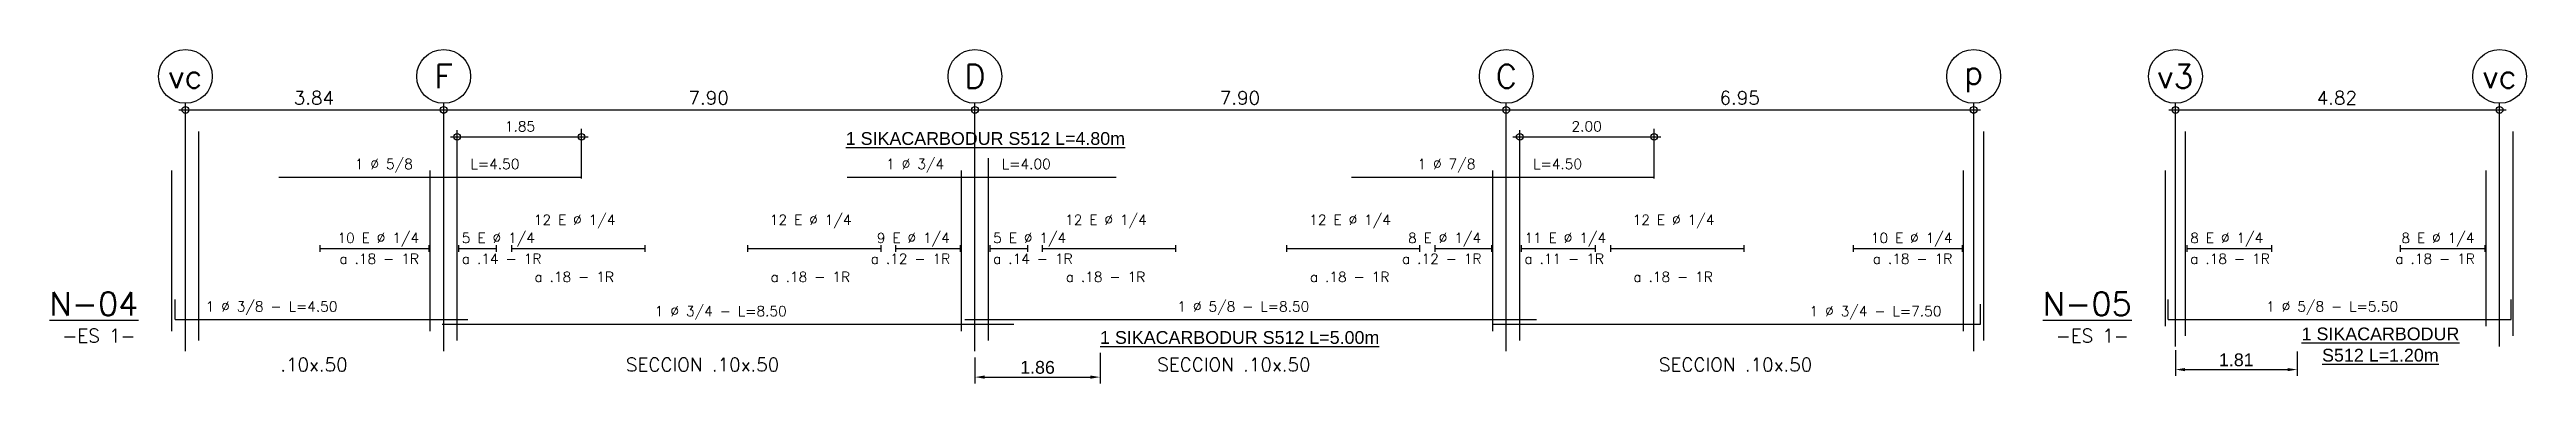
# Model space of a CAD drawing. Header units: millimetres. Extents: x 1 to 301, y -42 to 59.
# Drawn here: x 1.2 to 38.03, y 48.34 to 53.31 of the extents above; entities that cross this region are included whole.
import ezdxf
from ezdxf.enums import TextEntityAlignment as Align

# ---------------------------------------------------------------- set-up
doc = ezdxf.new("R2010")
doc.units = ezdxf.units.MM
doc.header["$LTSCALE"] = 0.0003
doc.header["$PDMODE"] = 34
doc.header["$PDSIZE"] = 0.1
for name, color, linetype in [('SIM-ACHURADOS', 8, 'Continuous'), ('SIM-COTAS', 1, 'Continuous'), ('SIM-FIBRACARB', 4, 'Continuous')]:
    doc.layers.add(name, color=color, linetype=linetype)
doc.styles.add('ARIAL EE', font='arial.ttf')
doc.styles.add('P140', font='SIMPLEX', dxfattribs={"height": 0.35})
doc.styles.add('P60', font='SIMPLEX', dxfattribs={"height": 0.16})
doc.styles.add('P80', font='SIMPLEX', dxfattribs={"height": 0.2})
doc.dimstyles.new('RE - STANDAR', dxfattribs={"dimtxt": 0.002, "dimasz": 0.0015, "dimexe": 0.001, "dimexo": 0.001, "dimgap": 0.0005, "dimtad": 1, "dimzin": 4, "dimdsep": 46, "dimtxsty": 'ARIAL EE', "dimcen": -0.001, "dimclrd": 256, "dimclre": 256, "dimclrt": 2, "dimadec": 0, "dimazin": 0, "dimtfac": 1, "dimtix": 1, "dimtofl": 0, "dimtmove": 1, "dimatfit": 0, "dimfxl": 0.0015, "dimtolj": 1, "dimtzin": 4, "dimlwd": -1, "dimlwe": -1, "dimarcsym": 0})

msp = doc.modelspace()

# ---------------------------------------------------------------- texts
at = {"layer": 'SIM-ACHURADOS', "style": 'P140'}
for s, p in [('F', (7.058, 52.915)), ('D', (14.958, 52.915)), ('C', (22.858, 52.915)), ('v3', (32.808, 52.915)), ('vc', (3.218, 52.915)), ('p', (29.808, 52.915)), ('vc', (37.628, 52.915))]:
    msp.add_text(s, height=0.35, dxfattribs=at).set_placement(p, align=Align.MIDDLE)
at = {"layer": 'SIM-ACHURADOS'}
for s, height, style, p in [('3.84', 0.2, 'P80', (4.828, 52.495)), ('7.90', 0.2, 'P80', (10.698, 52.495)), ('7.90', 0.2, 'P80', (18.598, 52.495)), ('6.95', 0.2, 'P80', (26.028, 52.495)), ('4.82', 0.2, 'P80', (34.908, 52.495)), ('1.85', 0.15, 'P60', (7.968, 52.095)), ('2.00', 0.15, 'P60', (23.828, 52.095)), ('1 %%c 5/8', 0.15, 'P60', (5.738, 51.535)), ('L=4.50', 0.15, 'P60', (7.458, 51.535)), ('1 %%c 3/4', 0.15, 'P60', (13.638, 51.535)), ('L=4.00', 0.15, 'P60', (15.358, 51.535)), ('1 %%c 7/8', 0.15, 'P60', (21.538, 51.535)), ('L=4.50', 0.15, 'P60', (23.258, 51.535)), ('12 E %%c 1/4', 0.15, 'P60', (8.398, 50.705)), ('12 E %%c 1/4', 0.15, 'P60', (11.908, 50.705)), ('12 E %%c 1/4', 0.15, 'P60', (16.298, 50.705)), ('12 E %%c 1/4', 0.15, 'P60', (19.928, 50.705)), ('12 E %%c 1/4', 0.15, 'P60', (24.738, 50.705)), ('10 E %%c 1/4', 0.15, 'P60', (5.478, 50.435)), ('5 E %%c 1/4', 0.15, 'P60', (7.328, 50.435)), ('9 E %%c 1/4', 0.15, 'P60', (13.498, 50.435)), ('5 E %%c 1/4', 0.15, 'P60', (15.228, 50.435)), ('8 E %%c 1/4', 0.15, 'P60', (21.398, 50.435)), ('11 E %%c 1/4', 0.15, 'P60', (23.128, 50.435)), ('10 E %%c 1/4', 0.15, 'P60', (28.278, 50.435)), ('8 E %%c 1/4', 0.15, 'P60', (33.028, 50.435)), ('8 E %%c 1/4', 0.15, 'P60', (36.168, 50.435)), ('a .18 - 1R', 0.15, 'P60', (5.508, 50.125)), ('a .14 - 1R', 0.15, 'P60', (7.328, 50.125)), ('a .12 - 1R', 0.15, 'P60', (13.408, 50.125)), ('a .14 - 1R', 0.15, 'P60', (15.228, 50.125)), ('a .12 - 1R', 0.15, 'P60', (21.308, 50.125)), ('a .11 - 1R', 0.15, 'P60', (23.128, 50.125)), ('a .18 - 1R', 0.15, 'P60', (28.308, 50.125)), ('a .18 - 1R', 0.15, 'P60', (33.028, 50.125)), ('a .18 - 1R', 0.15, 'P60', (36.078, 50.125)), ('a .18 - 1R', 0.15, 'P60', (8.408, 49.855)), ('a .18 - 1R', 0.15, 'P60', (11.918, 49.855)), ('a .18 - 1R', 0.15, 'P60', (16.308, 49.855)), ('a .18 - 1R', 0.15, 'P60', (19.938, 49.855)), ('a .18 - 1R', 0.15, 'P60', (24.748, 49.855)), ('1 %%c 3/8 - L=4.50', 0.15, 'P60', (3.518, 49.415)), ('1 %%c 3/4 - L=8.50', 0.15, 'P60', (10.198, 49.345)), ('1 %%c 5/8 - L=8.50', 0.15, 'P60', (17.968, 49.415)), ('1 %%c 3/4 - L=7.50', 0.15, 'P60', (27.368, 49.345)), ('1 %%c 5/8 - L=5.50', 0.15, 'P60', (34.158, 49.415)), ('-ES 1-', 0.2, 'P80', (1.388, 48.955)), ('-ES 1-', 0.2, 'P80', (31.028, 48.955)), ('.10x.50', 0.2, 'P80', (4.628, 48.525)), ('SECCION .10x.50', 0.2, 'P80', (9.768, 48.525)), ('SECCION .10x.50', 0.2, 'P80', (17.668, 48.525)), ('SECCION .10x.50', 0.2, 'P80', (25.128, 48.525))]:
    msp.add_text(s, height=height, dxfattribs=dict(at, style=style)).set_placement(p)
at = {"layer": 'SIM-ACHURADOS', "style": 'P140'}
for s, p in [('%%UN-04', (2.518, 49.355)), ('%%UN-05', (32.158, 49.355))]:
    msp.add_text(s, height=0.35, dxfattribs=at).set_placement(p, align=Align.RIGHT)
at = {"layer": 'SIM-FIBRACARB', "char_height": 0.19, "attachment_point": 1, "style": 'ARIAL EE'}
for s, width, insert in [('{\\L1 SIKACARBODUR S512 L=4.80m}', 4.14791, (13.037, 52.085)), ('{\\L1 SIKACARBODUR S512 L=5.00m}', 4.17318, (16.818, 49.124)), ('\\pi0.06659;{\\L1 SIKACARBODUR \\P\\pi0.37058;S512 L=1.20m}', 2.44611, (34.618, 49.177))]:
    msp.add_mtext_dynamic_manual_height_columns(s, width=width, gutter_width=0.00475, heights=[0], dxfattribs=dict(at, insert=insert))

# ---------------------------------------------------------------- blocks, each defined once
blk = doc.blocks.new('*D9')
at = {"layer": 'SIM-COTAS', "transparency": 16777216}
for p, q in [((14.958, 48.73), (14.958, 48.344)), ((16.818, 48.798), (16.818, 48.344)), ((15.1, 48.439), (16.675, 48.439))]:
    blk.add_line(p, q, dxfattribs=at)
for points in [[(15.1, 48.463), (15.1, 48.415), (14.958, 48.439)], [(16.675, 48.463), (16.675, 48.415), (16.818, 48.439)]]:
    blk.add_solid(points, dxfattribs=at)
at = {"layer": 'SIM-COTAS', "color": 2, "transparency": 16777216, "insert": (15.888, 48.583), "char_height": 0.19, "attachment_point": 5, "style": 'ARIAL EE'}
blk.add_mtext('\\A1;1.86', dxfattribs=at)
blk = doc.blocks.new('*D8')
at = {"layer": 'SIM-COTAS', "transparency": 16777216}
for p, q in [((32.808, 48.842), (32.808, 48.456)), ((34.618, 48.821), (34.618, 48.456)), ((32.95, 48.551), (34.475, 48.551))]:
    blk.add_line(p, q, dxfattribs=at)
for points in [[(32.95, 48.574), (32.95, 48.527), (32.808, 48.551)], [(34.475, 48.574), (34.475, 48.527), (34.618, 48.551)]]:
    blk.add_solid(points, dxfattribs=at)
at = {"layer": 'SIM-COTAS', "color": 2, "transparency": 16777216, "insert": (33.713, 48.695), "char_height": 0.19, "attachment_point": 5, "style": 'ARIAL EE'}
blk.add_mtext('\\A1;1.81', dxfattribs=at)

# ---------------------------------------------------------------- dimensions: what is measured, and where the dimension line sits
at = {"layer": 'SIM-COTAS'}
for base, p1, p2, picture, middle in [((16.818, 48.439), (14.958, 48.825), (16.818, 48.893), '*D9', (15.888, 48.583)), ((34.618, 48.551), (32.808, 48.937), (34.618, 48.916), '*D8', (33.713, 48.695))]:
    dim = msp.add_linear_dim(base=base, p1=p1, p2=p2, dimstyle='RE - STANDAR', dxfattribs=at)
    dim.commit()
    dim.dimension.update_dxf_attribs({"geometry": picture, "text_midpoint": middle})

# ---------------------------------------------------------------- linework, layer by layer
at = {"layer": 'SIM-ACHURADOS'}
for p, q in [((3.218, 48.825), (3.218, 52.515)), ((3.218, 52.415), (29.808, 52.415)), ((7.058, 48.825), (7.058, 52.515)), ((14.958, 48.825), (14.958, 52.515)), ((22.858, 48.825), (22.858, 52.515)), ((29.808, 48.825), (29.808, 52.515)), ((32.808, 48.895), (32.808, 52.515)), ((32.808, 52.415), (37.628, 52.415)), ((37.628, 48.895), (37.628, 52.515)), ((3.418, 48.985), (3.418, 52.095)), ((7.258, 48.985), (7.258, 52.095)), ((7.258, 52.015), (9.108, 52.015)), ((9.108, 51.395), (9.108, 52.135)), ((23.058, 48.985), (23.058, 52.095)), ((23.058, 52.015), (25.058, 52.015)), ((25.058, 51.395), (25.058, 52.135)), ((29.958, 48.985), (29.958, 52.095)), ((32.958, 49.055), (32.958, 52.095)), ((37.828, 49.055), (37.828, 52.095)), ((15.158, 48.985), (15.158, 51.696)), ((3.018, 49.125), (3.018, 51.515)), ((4.608, 51.415), (9.108, 51.415)), ((6.858, 49.125), (6.858, 51.515)), ((13.058, 51.415), (17.058, 51.415)), ((14.758, 49.125), (14.758, 51.515)), ((20.558, 51.415), (25.058, 51.415)), ((22.658, 49.125), (22.658, 51.515)), ((29.658, 49.125), (29.658, 51.515)), ((32.658, 49.195), (32.658, 51.515)), ((37.428, 49.195), (37.428, 51.515)), ((5.218, 50.405), (5.218, 50.305)), ((5.218, 50.355), (6.838, 50.355)), ((6.838, 50.405), (6.838, 50.305)), ((7.278, 50.405), (7.278, 50.305)), ((7.278, 50.355), (7.838, 50.355)), ((7.838, 50.405), (7.838, 50.305)), ((8.068, 50.405), (8.068, 50.305)), ((8.068, 50.355), (10.048, 50.355)), ((10.048, 50.405), (10.048, 50.305)), ((11.578, 50.405), (11.578, 50.305)), ((11.578, 50.355), (13.558, 50.355)), ((13.558, 50.405), (13.558, 50.305)), ((13.778, 50.405), (13.778, 50.305)), ((13.778, 50.355), (14.738, 50.355)), ((14.738, 50.405), (14.738, 50.305)), ((15.178, 50.405), (15.178, 50.305)), ((15.178, 50.355), (15.738, 50.355)), ((15.738, 50.405), (15.738, 50.305)), ((15.958, 50.405), (15.958, 50.305)), ((15.958, 50.355), (17.938, 50.355)), ((17.938, 50.405), (17.938, 50.305)), ((19.588, 50.405), (19.588, 50.305)), ((19.588, 50.355), (21.568, 50.355)), ((21.568, 50.405), (21.568, 50.305)), ((21.798, 50.405), (21.798, 50.305)), ((21.798, 50.355), (22.638, 50.355)), ((22.638, 50.405), (22.638, 50.305)), ((23.078, 50.405), (23.078, 50.305)), ((23.078, 50.355), (24.178, 50.355)), ((24.178, 50.405), (24.178, 50.305)), ((24.408, 50.405), (24.408, 50.305)), ((24.408, 50.355), (26.388, 50.355)), ((26.388, 50.405), (26.388, 50.305)), ((28.018, 50.405), (28.018, 50.305)), ((28.018, 50.355), (29.638, 50.355)), ((29.638, 50.405), (29.638, 50.305)), ((32.978, 50.405), (32.978, 50.305)), ((32.978, 50.355), (34.238, 50.355)), ((34.238, 50.405), (34.238, 50.305)), ((36.148, 50.405), (36.148, 50.305)), ((36.148, 50.355), (37.408, 50.355)), ((37.408, 50.405), (37.408, 50.305)), ((3.068, 49.295), (3.068, 49.595)), ((29.908, 49.225), (29.908, 49.525)), ((32.698, 49.295), (32.698, 49.595)), ((37.798, 49.295), (37.798, 49.595)), ((3.068, 49.295), (7.418, 49.295)), ((7.038, 49.225), (15.538, 49.225)), ((14.808, 49.295), (23.308, 49.295)), ((22.658, 49.225), (29.908, 49.225)), ((32.698, 49.295), (37.798, 49.295))]:
    msp.add_line(p, q, dxfattribs=at)
for centre in [(3.218, 52.915), (7.058, 52.915), (14.958, 52.915), (22.858, 52.915), (29.808, 52.915), (32.808, 52.915), (37.628, 52.915)]:
    msp.add_circle(centre, 0.4, dxfattribs=at)
for p in [(3.218, 52.415), (7.058, 52.415), (14.958, 52.415), (22.858, 52.415), (29.808, 52.415), (32.808, 52.415), (37.628, 52.415), (7.258, 52.015), (9.108, 52.015), (23.058, 52.015), (25.058, 52.015)]:
    msp.add_point(p, dxfattribs=at)

msp.set_redraw_order([(e.dxf.handle, doc.entitydb.next_handle()) for e in msp.query("TEXT MTEXT ATTDEF DIMENSION ARC_DIMENSION")])  # texts and dimensions are drawn at this point

doc.saveas('drawing.dxf')
